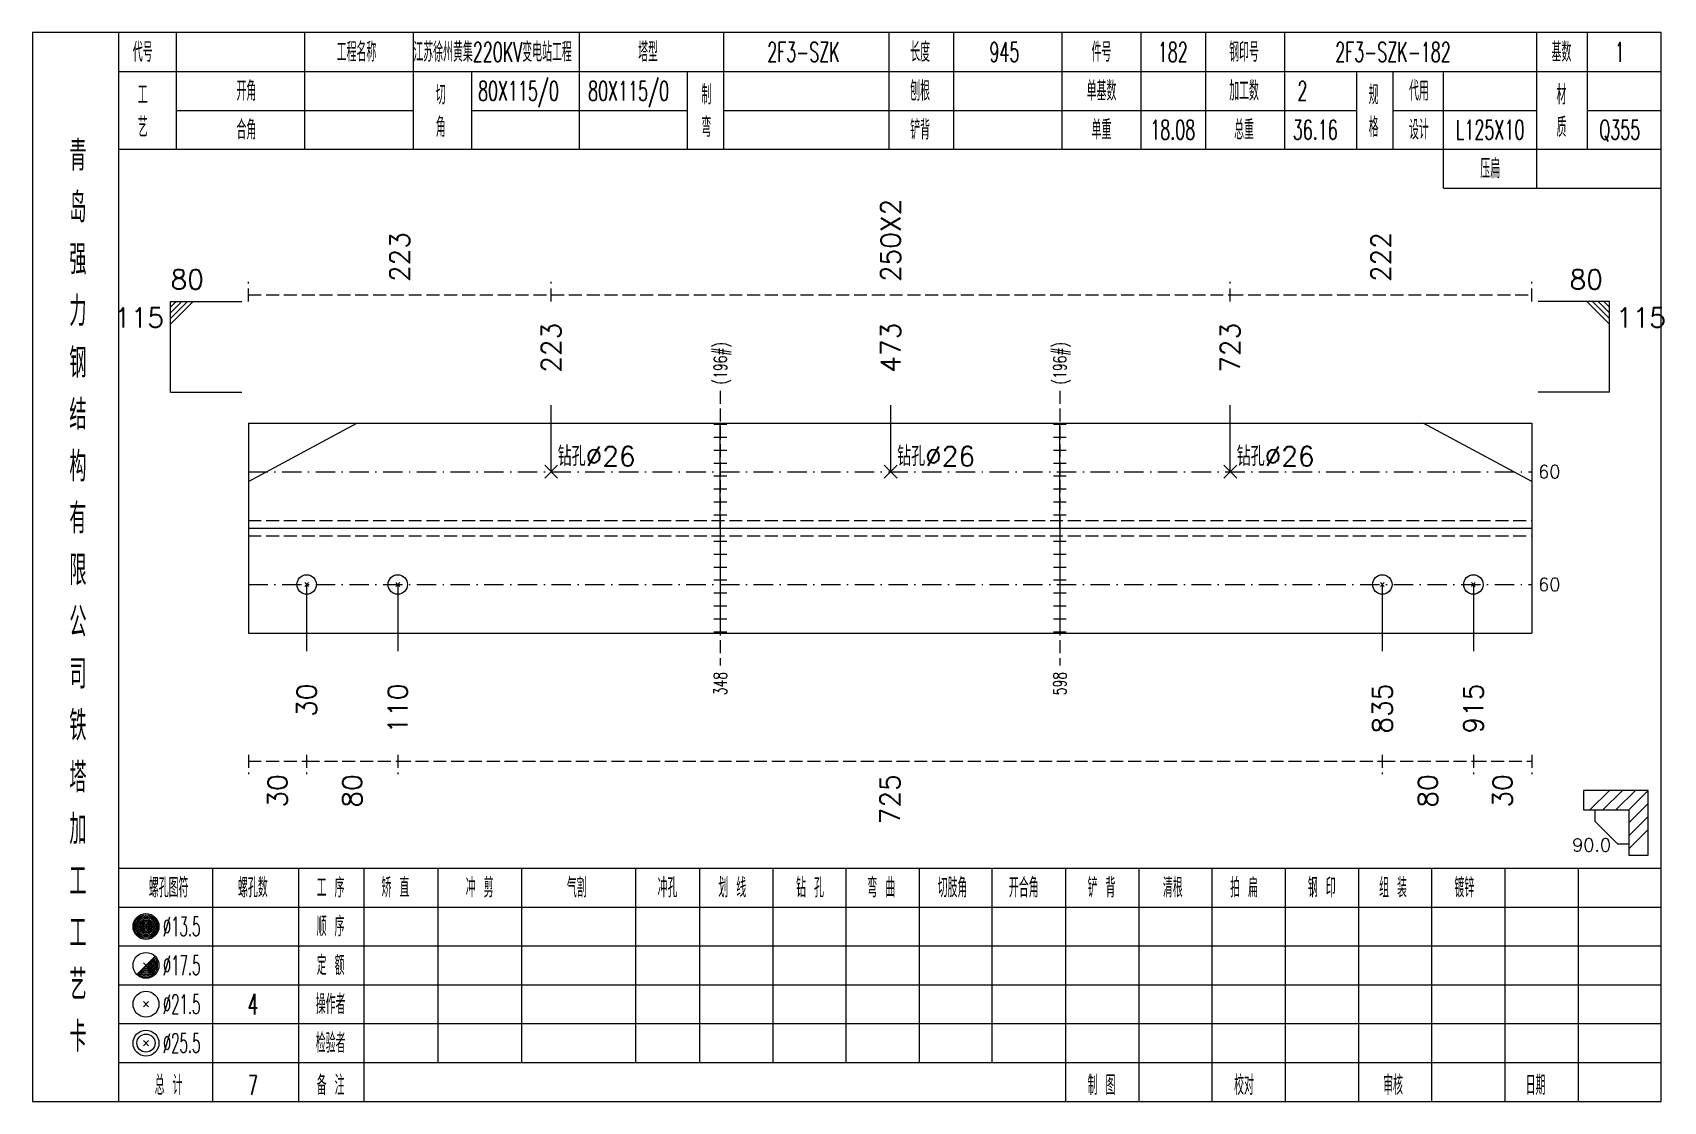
# Model space of a CAD drawing. Extents: x 0 to 4623, y -1159 to 4890.
# Drawn here: x 1557 to 1808.7, y 3825 to 3990 of the extents above; entities that cross this region are included whole.
import ezdxf
from ezdxf.enums import TextEntityAlignment as Align

# ---------------------------------------------------------------- set-up
doc = ezdxf.new("R2010")
doc.units = 0
doc.header["$MEASUREMENT"] = 0
doc.linetypes.add('一点画线', pattern=[5.2, 3, -1, 0.2, -1])
doc.linetypes.add('虚线', pattern=[2.75, 2, -0.75])
doc.layers.get('0').update_dxf_attribs({"linetype": 'CONTINUOUS', "lineweight": 25})
for name, color, linetype, lineweight in [('1', 7, 'CONTINUOUS', 25), ('2', 7, 'CONTINUOUS', 25), ('4', 7, 'CONTINUOUS', 25), ('5', 7, 'CONTINUOUS', 25)]:
    doc.layers.add(name, color=color, linetype=linetype, lineweight=lineweight)
doc.styles.get("Standard").update_dxf_attribs({"font": 'simplex.shx', "width": 0.7, "height": 3, "bigfont": 'gbhzfs.shx'})

msp = doc.modelspace()

# ---------------------------------------------------------------- texts
at = {"color": 8, "linetype": 'Continuous', "lineweight": 9}
for s, p in [('250X2', (1689.455, 3951.5)), ('223', (1613.674, 3951.5)), ('222', (1765.131, 3951.5))]:
    msp.add_text(s, height=3, rotation=90, dxfattribs=at).set_placement(p, align=Align.MIDDLE_LEFT)
at = {"color": 7, "linetype": 'Continuous', "lineweight": 13}
for s, p in [('80', (1578.3, 3949.5)), ('钻孔%%c26', (1638.047, 3922.2)), ('钻孔%%c26', (1690.455, 3922.2)), ('钻孔%%c26', (1742.862, 3922.2))]:
    msp.add_text(s, height=3, dxfattribs=at).set_placement(p, align=Align.BOTTOM_LEFT)
msp.add_text('80', height=3, dxfattribs=at).set_placement((1799.4, 3949.5), align=Align.BOTTOM_RIGHT)
msp.add_text('115', height=3, dxfattribs=at).set_placement((1577.3, 3947.5), align=Align.TOP_RIGHT)
msp.add_text('115', height=3, dxfattribs=at).set_placement((1801.4, 3947.5), align=Align.TOP_LEFT)
for s, p in [('223', (1637.047, 3937.5)), ('473', (1689.455, 3937.5)), ('723', (1741.862, 3937.5))]:
    msp.add_text(s, height=3, rotation=90, dxfattribs=at).set_placement(p, align=Align.MIDDLE_LEFT)
for p in [(1789.4, 3922.2), (1789.4, 3904.8)]:
    msp.add_text('60', height=2, dxfattribs=at).set_placement(p, align=Align.MIDDLE_LEFT)
at = {"color": 8, "linetype": 'Continuous', "lineweight": 9}
for s, p in [('30', (1594.8, 3875.5)), ('80', (1606.33, 3875.5)), ('725', (1689.35, 3875.5)), ('80', (1772.37, 3875.5)), ('30', (1783.9, 3875.5))]:
    msp.add_text(s, height=3, rotation=90, dxfattribs=at).set_placement(p, align=Align.MIDDLE_RIGHT)
at = {"layer": '1', "color": 7, "linetype": 'Continuous', "lineweight": 13}
for s, p in [('30', (1599.3, 3889.5)), ('110', (1613.359, 3889.5)), ('835', (1765.341, 3889.5)), ('915', (1779.4, 3889.5))]:
    msp.add_text(s, height=3, rotation=90, dxfattribs=at).set_placement(p, align=Align.MIDDLE_RIGHT)
at = {"layer": '2', "color": 7, "linetype": 'Continuous', "lineweight": 13, "width": 0.7}
for p in [(1663.152, 3935.7), (1715.56, 3935.7)]:
    msp.add_text('(196#)', height=2, rotation=90, dxfattribs=at).set_placement(p, align=Align.MIDDLE_LEFT)
for s, p in [('348', (1663.152, 3891.3)), ('598', (1715.56, 3891.3))]:
    msp.add_text(s, height=2, rotation=90, dxfattribs=at).set_placement(p, align=Align.MIDDLE_RIGHT)
at = {"layer": '2', "color": 7, "linetype": 'Continuous', "lineweight": 13}
msp.add_text('90.0', height=2, dxfattribs=at).set_placement((1800.65, 3863), align=Align.BOTTOM_RIGHT)
at = {"layer": '4', "color": 1, "linetype": 'Continuous', "lineweight": 13}
for s, height, width, p in [('代号', 3, 0.6, (1574, 3987)), ('工程名称', 3, 0.6, (1607, 3987)), ('江苏徐州黄集220KV变电站工程', 3, 0.6, (1628, 3987)), ('塔型', 3, 0.6, (1652, 3987)), ('2F3-SZK', 3, 0.6, (1676, 3987)), ('长度', 3, 0.6, (1694, 3987)), ('945', 3, 0.6, (1707, 3987)), ('件号', 3, 0.6, (1722, 3987)), ('182', 3, 0.6, (1733, 3987)), ('钢印号', 3, 0.6, (1744, 3987)), ('2F3-SZK-182', 3, 0.6, (1767, 3987)), ('基数', 3, 0.6, (1793, 3987)), ('1', 3, 0.6, (1802, 3987)), ('开角', 3, 0.6, (1590, 3981)), ('80X115/0', 3, 0.6, (1632, 3981)), ('80X115/0', 3, 0.6, (1649, 3981)), ('刨根', 3, 0.6, (1694, 3981)), ('单基数', 3, 0.6, (1722, 3981)), ('加工数', 3, 0.6, (1744, 3981)), ('2', 3, 0.6, (1753, 3981)), ('代用', 3, 0.6, (1771, 3981)), ('工', 3, 0.6, (1574, 3980.4)), ('切', 3, 0.6, (1620, 3980.4)), ('制', 3, 0.6, (1661, 3980.4)), ('规', 3, 0.6, (1764, 3980.4)), ('材', 3, 0.6, (1793, 3980.4)), ('艺', 3, 0.6, (1574, 3975.4)), ('合角', 3, 0.6, (1590, 3975)), ('角', 3, 0.6, (1620, 3975.4)), ('弯', 3, 0.6, (1661, 3975.4)), ('铲背', 3, 0.6, (1694, 3975)), ('单重', 3, 0.6, (1722, 3975)), ('18.08', 3, 0.6, (1733, 3975)), ('总重', 3, 0.6, (1744, 3975)), ('36.16', 3, 0.6, (1755, 3975)), ('格', 3, 0.6, (1764, 3975.4)), ('设计', 3, 0.6, (1771, 3975)), ('L125X10', 3, 0.6, (1782, 3975)), ('质', 3, 0.6, (1793, 3975.4)), ('Q355', 3, 0.6, (1802, 3975)), ('青', 4.6, 0.8, (1564, 3971)), ('压扁', 3, 0.6, (1782, 3969)), ('岛', 4.6, 0.8, (1564, 3963)), ('强', 4.6, 0.8, (1564, 3955)), ('力', 4.6, 0.8, (1564, 3947)), ('钢', 4.6, 0.8, (1564, 3939)), ('结', 4.6, 0.8, (1564, 3931)), ('构', 4.6, 0.8, (1564, 3923)), ('有', 4.6, 0.8, (1564, 3915)), ('限', 4.6, 0.8, (1564, 3907)), ('公', 4.6, 0.8, (1564, 3899)), ('司', 4.6, 0.8, (1564, 3891)), ('铁', 4.6, 0.8, (1564, 3883)), ('塔', 4.6, 0.8, (1564, 3875)), ('加', 4.6, 0.8, (1564, 3867)), ('工', 4.6, 0.8, (1564, 3859)), ('螺孔图符', 3, 0.6, (1578, 3858)), ('螺孔数', 3, 0.6, (1591, 3858)), ('工 序', 3, 0.6, (1603, 3858)), ('矫 直', 3, 0.6, (1613, 3858)), ('冲 剪', 3, 0.6, (1626, 3858)), ('气割', 3, 0.6, (1641, 3858)), ('冲孔', 3, 0.6, (1655, 3858)), ('划 线', 3, 0.6, (1665, 3858)), ('钻 孔', 3, 0.6, (1677, 3858)), ('弯 曲', 3, 0.6, (1688, 3858)), ('切肢角', 3, 0.6, (1699, 3858)), ('开合角', 3, 0.6, (1710, 3858)), ('铲 背', 3, 0.6, (1722, 3858)), ('清根', 3, 0.6, (1733, 3858)), ('拍 扁', 3, 0.6, (1744, 3858)), ('钢 印', 3, 0.6, (1756, 3858)), ('组 装', 3, 0.6, (1767, 3858)), ('镀锌', 3, 0.6, (1778, 3858)), ('工', 4.6, 0.8, (1564, 3851)), ('%%C13.5', 3, 0.5, (1580, 3852)), ('顺 序', 3, 0.6, (1603, 3852)), ('%%C17.5', 3, 0.5, (1580, 3846)), ('定 额', 3, 0.6, (1603, 3846)), ('艺', 4.6, 0.8, (1564, 3843)), ('%%C21.5', 3, 0.5, (1580, 3840)), ('4', 3.2, 0.6, (1591, 3840)), ('操作者', 3, 0.6, (1603, 3840)), ('卡', 4.6, 0.8, (1564, 3835)), ('%%C25.5', 3, 0.5, (1580, 3834)), ('检验者', 3, 0.6, (1603, 3834)), ('总 计', 3, 0.6, (1578, 3827.5)), ('7', 3, 0.6, (1591, 3827.5)), ('备 注', 3, 0.6, (1603, 3827.5)), ('制 图', 3, 0.6, (1722, 3827.5)), ('校对', 3, 0.6, (1744, 3827.5)), ('审核', 3, 0.6, (1767, 3827.5)), ('日期', 3, 0.6, (1789, 3827.5))]:
    msp.add_text(s, height=height, dxfattribs=dict(at, width=width)).set_placement(p, align=Align.MIDDLE_CENTER)

# ---------------------------------------------------------------- blocks, each defined once
blk = doc.blocks.new('孔21.5')
at = {"layer": '5', "color": 7, "linetype": 'Continuous', "lineweight": 13}
for p, q in [((-0.2, -0.2), (0.2, 0.2)), ((-0.2, 0.2), (0.2, -0.2))]:
    blk.add_line(p, q, dxfattribs=at)
blk.add_circle((0, 0), 1, dxfattribs=at)

# ---------------------------------------------------------------- linework, layer by layer
at = {"color": 8, "linetype": '虚线', "lineweight": 9}
for p, q in [((1590.3, 3948.5), (1590.3, 3951.5)), ((1637.047, 3948.5), (1637.047, 3951.5)), ((1637.047, 3948.5), (1637.047, 3951.5)), ((1741.862, 3948.5), (1741.862, 3951.5)), ((1741.862, 3948.5), (1741.862, 3951.5)), ((1788.4, 3948.5), (1788.4, 3951.5)), ((1590.3, 3949.5), (1637.047, 3949.5)), ((1637.047, 3949.5), (1741.862, 3949.5)), ((1741.862, 3949.5), (1788.4, 3949.5)), ((1590.3, 3878.5), (1590.3, 3875.5)), ((1590.3, 3877.5), (1599.3, 3877.5)), ((1599.3, 3878.5), (1599.3, 3875.5)), ((1599.3, 3878.5), (1599.3, 3875.5)), ((1599.3, 3877.5), (1613.359, 3877.5)), ((1613.359, 3878.5), (1613.359, 3875.5)), ((1613.359, 3878.5), (1613.359, 3875.5)), ((1613.359, 3877.5), (1765.341, 3877.5)), ((1765.341, 3878.5), (1765.341, 3875.5)), ((1765.341, 3878.5), (1765.341, 3875.5)), ((1765.341, 3877.5), (1779.4, 3877.5)), ((1779.4, 3878.5), (1779.4, 3875.5)), ((1779.4, 3878.5), (1779.4, 3875.5)), ((1779.4, 3877.5), (1788.4, 3877.5)), ((1788.4, 3878.5), (1788.4, 3875.5))]:
    msp.add_line(p, q, dxfattribs=at)
at = {"color": 7, "linetype": 'Continuous', "lineweight": 13}
for p, q in [((1578.3, 3948.5), (1589.3, 3948.5)), ((1578.3, 3934.5), (1578.3, 3948.5)), ((1579.175, 3948.5), (1578.3, 3947.625)), ((1580.05, 3948.5), (1578.3, 3946.75)), ((1580.925, 3948.5), (1578.3, 3945.875)), ((1581.8, 3948.5), (1578.3, 3945)), ((1800.4, 3948.5), (1789.4, 3948.5)), ((1796.9, 3948.5), (1800.4, 3945)), ((1797.775, 3948.5), (1800.4, 3945.875)), ((1798.65, 3948.5), (1800.4, 3946.75)), ((1799.525, 3948.5), (1800.4, 3947.625)), ((1800.4, 3934.5), (1800.4, 3948.5)), ((1578.3, 3934.5), (1589.3, 3934.5)), ((1637.047, 3922.2), (1637.047, 3932.5)), ((1689.455, 3922.2), (1689.455, 3932.5)), ((1741.862, 3922.2), (1741.862, 3932.5)), ((1800.4, 3934.5), (1789.4, 3934.5)), ((1590.3, 3920.7), (1607.07, 3929.7)), ((1788.4, 3920.7), (1771.63, 3929.7)), ((1636.047, 3921.2), (1638.047, 3923.2)), ((1636.047, 3923.2), (1638.047, 3921.2)), ((1688.455, 3921.2), (1690.455, 3923.2)), ((1688.455, 3923.2), (1690.455, 3921.2)), ((1740.862, 3921.2), (1742.862, 3923.2)), ((1740.862, 3923.2), (1742.862, 3921.2)), ((1599.3, 3904.8), (1599.3, 3894.5)), ((1613.359, 3904.8), (1613.359, 3894.5)), ((1765.341, 3904.8), (1765.341, 3894.5)), ((1779.4, 3904.8), (1779.4, 3894.5))]:
    msp.add_line(p, q, dxfattribs=at)
at = {"color": 7, "linetype": 'Continuous', "lineweight": 18}
for p, q in [((1590.3, 3929.7), (1590.3, 3897.3)), ((1590.3, 3929.7), (1788.4, 3929.7)), ((1788.4, 3929.7), (1788.4, 3897.3)), ((1590.3, 3913.5), (1788.4, 3913.5))]:
    msp.add_line(p, q, dxfattribs=at)
at = {"color": 3, "linetype": '一点画线', "lineweight": 13}
for p, q in [((1590.3, 3922.2), (1788.4, 3922.2)), ((1590.3, 3904.8), (1788.4, 3904.8))]:
    msp.add_line(p, q, dxfattribs=at)
at = {"color": 1, "linetype": '虚线', "lineweight": 18}
for p, q in [((1590.3, 3914.7), (1788.4, 3914.7)), ((1590.3, 3912.3), (1788.4, 3912.3))]:
    msp.add_line(p, q, dxfattribs=at)
at = {"layer": '1', "color": 7, "linetype": 'Continuous', "lineweight": 18}
msp.add_line((1590.3, 3897.3), (1788.4, 3897.3), dxfattribs=at)
at = {"layer": '2', "color": 216, "linetype": '虚线', "lineweight": 13}
for p, q in [((1663.152, 3934.7), (1663.152, 3892.3)), ((1715.56, 3934.7), (1715.56, 3892.3))]:
    msp.add_line(p, q, dxfattribs=at)
at = {"layer": '2', "color": 7, "linetype": 'Continuous', "lineweight": 13}
for p, q in [((1664.152, 3929.5), (1662.152, 3929.5)), ((1663.152, 3913.5), (1663.152, 3929.7)), ((1716.56, 3929.5), (1714.56, 3929.5)), ((1715.56, 3913.5), (1715.56, 3929.7)), ((1664.152, 3927.5), (1662.152, 3927.5)), ((1716.56, 3927.5), (1714.56, 3927.5)), ((1664.152, 3925.5), (1662.152, 3925.5)), ((1716.56, 3925.5), (1714.56, 3925.5)), ((1664.152, 3923.5), (1662.152, 3923.5)), ((1716.56, 3923.5), (1714.56, 3923.5)), ((1664.152, 3921.5), (1662.152, 3921.5)), ((1664.152, 3919.5), (1662.152, 3919.5)), ((1716.56, 3921.5), (1714.56, 3921.5)), ((1716.56, 3919.5), (1714.56, 3919.5)), ((1664.152, 3917.5), (1662.152, 3917.5)), ((1716.56, 3917.5), (1714.56, 3917.5)), ((1664.152, 3915.5), (1662.152, 3915.5)), ((1716.56, 3915.5), (1714.56, 3915.5)), ((1663.152, 3913.5), (1663.152, 3897.3)), ((1715.56, 3913.5), (1715.56, 3897.3)), ((1662.152, 3911.5), (1664.152, 3911.5)), ((1662.152, 3909.5), (1664.152, 3909.5)), ((1714.56, 3911.5), (1716.56, 3911.5)), ((1714.56, 3909.5), (1716.56, 3909.5)), ((1662.152, 3907.5), (1664.152, 3907.5)), ((1714.56, 3907.5), (1716.56, 3907.5)), ((1662.152, 3905.5), (1664.152, 3905.5)), ((1714.56, 3905.5), (1716.56, 3905.5)), ((1662.152, 3903.5), (1664.152, 3903.5)), ((1714.56, 3903.5), (1716.56, 3903.5)), ((1662.152, 3901.5), (1664.152, 3901.5)), ((1662.152, 3899.5), (1664.152, 3899.5)), ((1714.56, 3901.5), (1716.56, 3901.5)), ((1714.56, 3899.5), (1716.56, 3899.5)), ((1662.152, 3897.5), (1664.152, 3897.5)), ((1714.56, 3897.5), (1716.56, 3897.5)), ((1806.4, 3873), (1796.4, 3873)), ((1796.4, 3873), (1796.4, 3870)), ((1797.4, 3870), (1800.4, 3873)), ((1799.4, 3870), (1802.4, 3873)), ((1801.4, 3870), (1804.4, 3873)), ((1803.4, 3870), (1806.4, 3873)), ((1806.4, 3863), (1806.4, 3873)), ((1796.4, 3870), (1803.4, 3870)), ((1798.15, 3870), (1798.15, 3868.25)), ((1803.4, 3868), (1806.4, 3871)), ((1803.4, 3870), (1803.4, 3863)), ((1801.65, 3864.75), (1798.15, 3868.25)), ((1803.4, 3866), (1806.4, 3869)), ((1803.4, 3864), (1806.4, 3867)), ((1801.65, 3864.75), (1803.4, 3864.75)), ((1803.4, 3863), (1806.4, 3863))]:
    msp.add_line(p, q, dxfattribs=at)
at = {"layer": '4', "color": 1, "linetype": 'Continuous', "lineweight": 18}
for p, q in [((1570.3, 3825), (1570.3, 3990)), ((1579.2, 3972), (1579.2, 3990)), ((1599, 3972), (1599, 3990)), ((1615.8, 3972), (1615.8, 3990)), ((1641.4, 3972), (1641.4, 3990)), ((1663.7, 3972), (1663.7, 3990)), ((1689.2, 3972), (1689.2, 3990)), ((1699.2, 3972), (1699.2, 3990)), ((1715.9, 3972), (1715.9, 3990)), ((1728.1, 3972), (1728.1, 3990)), ((1738.1, 3972), (1738.1, 3990)), ((1750.3, 3972), (1750.3, 3990)), ((1789.2, 3966), (1789.2, 3990)), ((1797, 3972), (1797, 3990)), ((1570.3, 3984), (1808.4, 3984)), ((1624.8, 3972), (1624.8, 3984)), ((1658.1, 3972), (1658.1, 3984)), ((1761.4, 3972), (1761.4, 3984)), ((1767, 3972), (1767, 3984)), ((1774.8, 3966), (1774.8, 3984)), ((1579.2, 3978), (1615.8, 3978)), ((1624.8, 3978), (1658.1, 3978)), ((1663.7, 3978), (1761.4, 3978)), ((1767, 3978), (1789.2, 3978)), ((1797, 3978), (1808.4, 3978)), ((1570.3, 3972), (1808.4, 3972)), ((1774.8, 3966), (1808.4, 3966)), ((1570.3, 3861), (1808.4, 3861)), ((1584.8, 3825), (1584.8, 3861)), ((1598.1, 3825), (1598.1, 3861)), ((1608.2, 3825), (1608.2, 3861)), ((1619.6, 3831), (1619.6, 3861)), ((1632.5, 3831), (1632.5, 3861)), ((1650.1, 3831), (1650.1, 3861)), ((1660, 3831), (1660, 3861)), ((1671.3, 3831), (1671.3, 3861)), ((1682.6, 3831), (1682.6, 3861)), ((1693.9, 3831), (1693.9, 3861)), ((1705.1, 3831), (1705.1, 3861)), ((1716.5, 3831), (1716.5, 3861)), ((1727.8, 3831), (1727.8, 3861)), ((1739.1, 3831), (1739.1, 3861)), ((1750.4, 3831), (1750.4, 3861)), ((1761.7, 3831), (1761.7, 3861)), ((1773, 3831), (1773, 3861)), ((1784.3, 3831), (1784.3, 3861)), ((1795.6, 3831), (1795.6, 3861)), ((1570.3, 3855), (1808.4, 3855)), ((1570.3, 3849), (1808.4, 3849)), ((1570.3, 3843), (1808.4, 3843)), ((1570.3, 3837), (1808.4, 3837)), ((1570.3, 3831), (1808.4, 3831)), ((1716.5, 3825), (1716.5, 3831)), ((1727.8, 3825), (1727.8, 3831)), ((1739.1, 3825), (1739.1, 3831)), ((1750.4, 3825), (1750.4, 3831)), ((1761.7, 3825), (1761.7, 3831)), ((1773, 3825), (1773, 3831)), ((1784.3, 3825), (1784.3, 3831)), ((1795.6, 3825), (1795.6, 3831))]:
    msp.add_line(p, q, dxfattribs=at)
at = {"layer": '4', "color": 7, "linetype": 'Continuous', "lineweight": 13}
for p, q in [((1574.3, 3851.8), (1574.7, 3852.2)), ((1574.7, 3851.8), (1574.3, 3852.2)), ((1573.086, 3844.586), (1575.914, 3847.414)), ((1574.1, 3846.4), (1574.9, 3845.6)), ((1574.1, 3839.6), (1574.9, 3840.4)), ((1574.1, 3840.4), (1574.9, 3839.6)), ((1574.1, 3833.6), (1574.9, 3834.4)), ((1574.1, 3834.4), (1574.9, 3833.6))]:
    msp.add_line(p, q, dxfattribs=at)
at = {"layer": '4', "color": 1, "linetype": 'Continuous', "lineweight": 18}
msp.add_lwpolyline([(1557, 3990), (1557, 3825), (1808.4, 3825), (1808.4, 3990)], close=True, dxfattribs=at)
at = {"layer": '4', "color": 7, "linetype": 'Continuous', "lineweight": 13}
for centre, radius in [((1574.5, 3852), 2), ((1574.5, 3852), 1.8), ((1574.5, 3852), 1.6), ((1574.5, 3852), 1.4), ((1574.5, 3852), 1.2), ((1574.5, 3852), 1), ((1574.5, 3852), 0.8), ((1574.5, 3852), 0.6), ((1574.5, 3852), 0.4), ((1574.5, 3852), 0.2), ((1574.5, 3846), 2), ((1574.5, 3840), 2), ((1574.5, 3834), 2), ((1574.5, 3834), 1.4)]:
    msp.add_circle(centre, radius, dxfattribs=at)
for radius in [1.8, 1.6, 1.4, 1.2, 1, 0.8, 0.6, 0.4, 0.2]:
    msp.add_arc((1574.5, 3846), radius, 225, 45, dxfattribs=at)

# ---------------------------------------------------------------- block references
at = {"layer": '1', "color": 7, "linetype": 'Continuous', "lineweight": 13, "xscale": 1.5, "yscale": 1.5, "zscale": 1.5}
for p in [(1599.3, 3904.8), (1613.359, 3904.8), (1765.341, 3904.8), (1779.4, 3904.8)]:
    msp.add_blockref('孔21.5', p, dxfattribs=at)

msp.set_redraw_order([(e.dxf.handle, doc.entitydb.next_handle()) for e in msp.query("TEXT MTEXT ATTDEF DIMENSION ARC_DIMENSION")])  # texts and dimensions are drawn at this point

doc.saveas('drawing.dxf')
